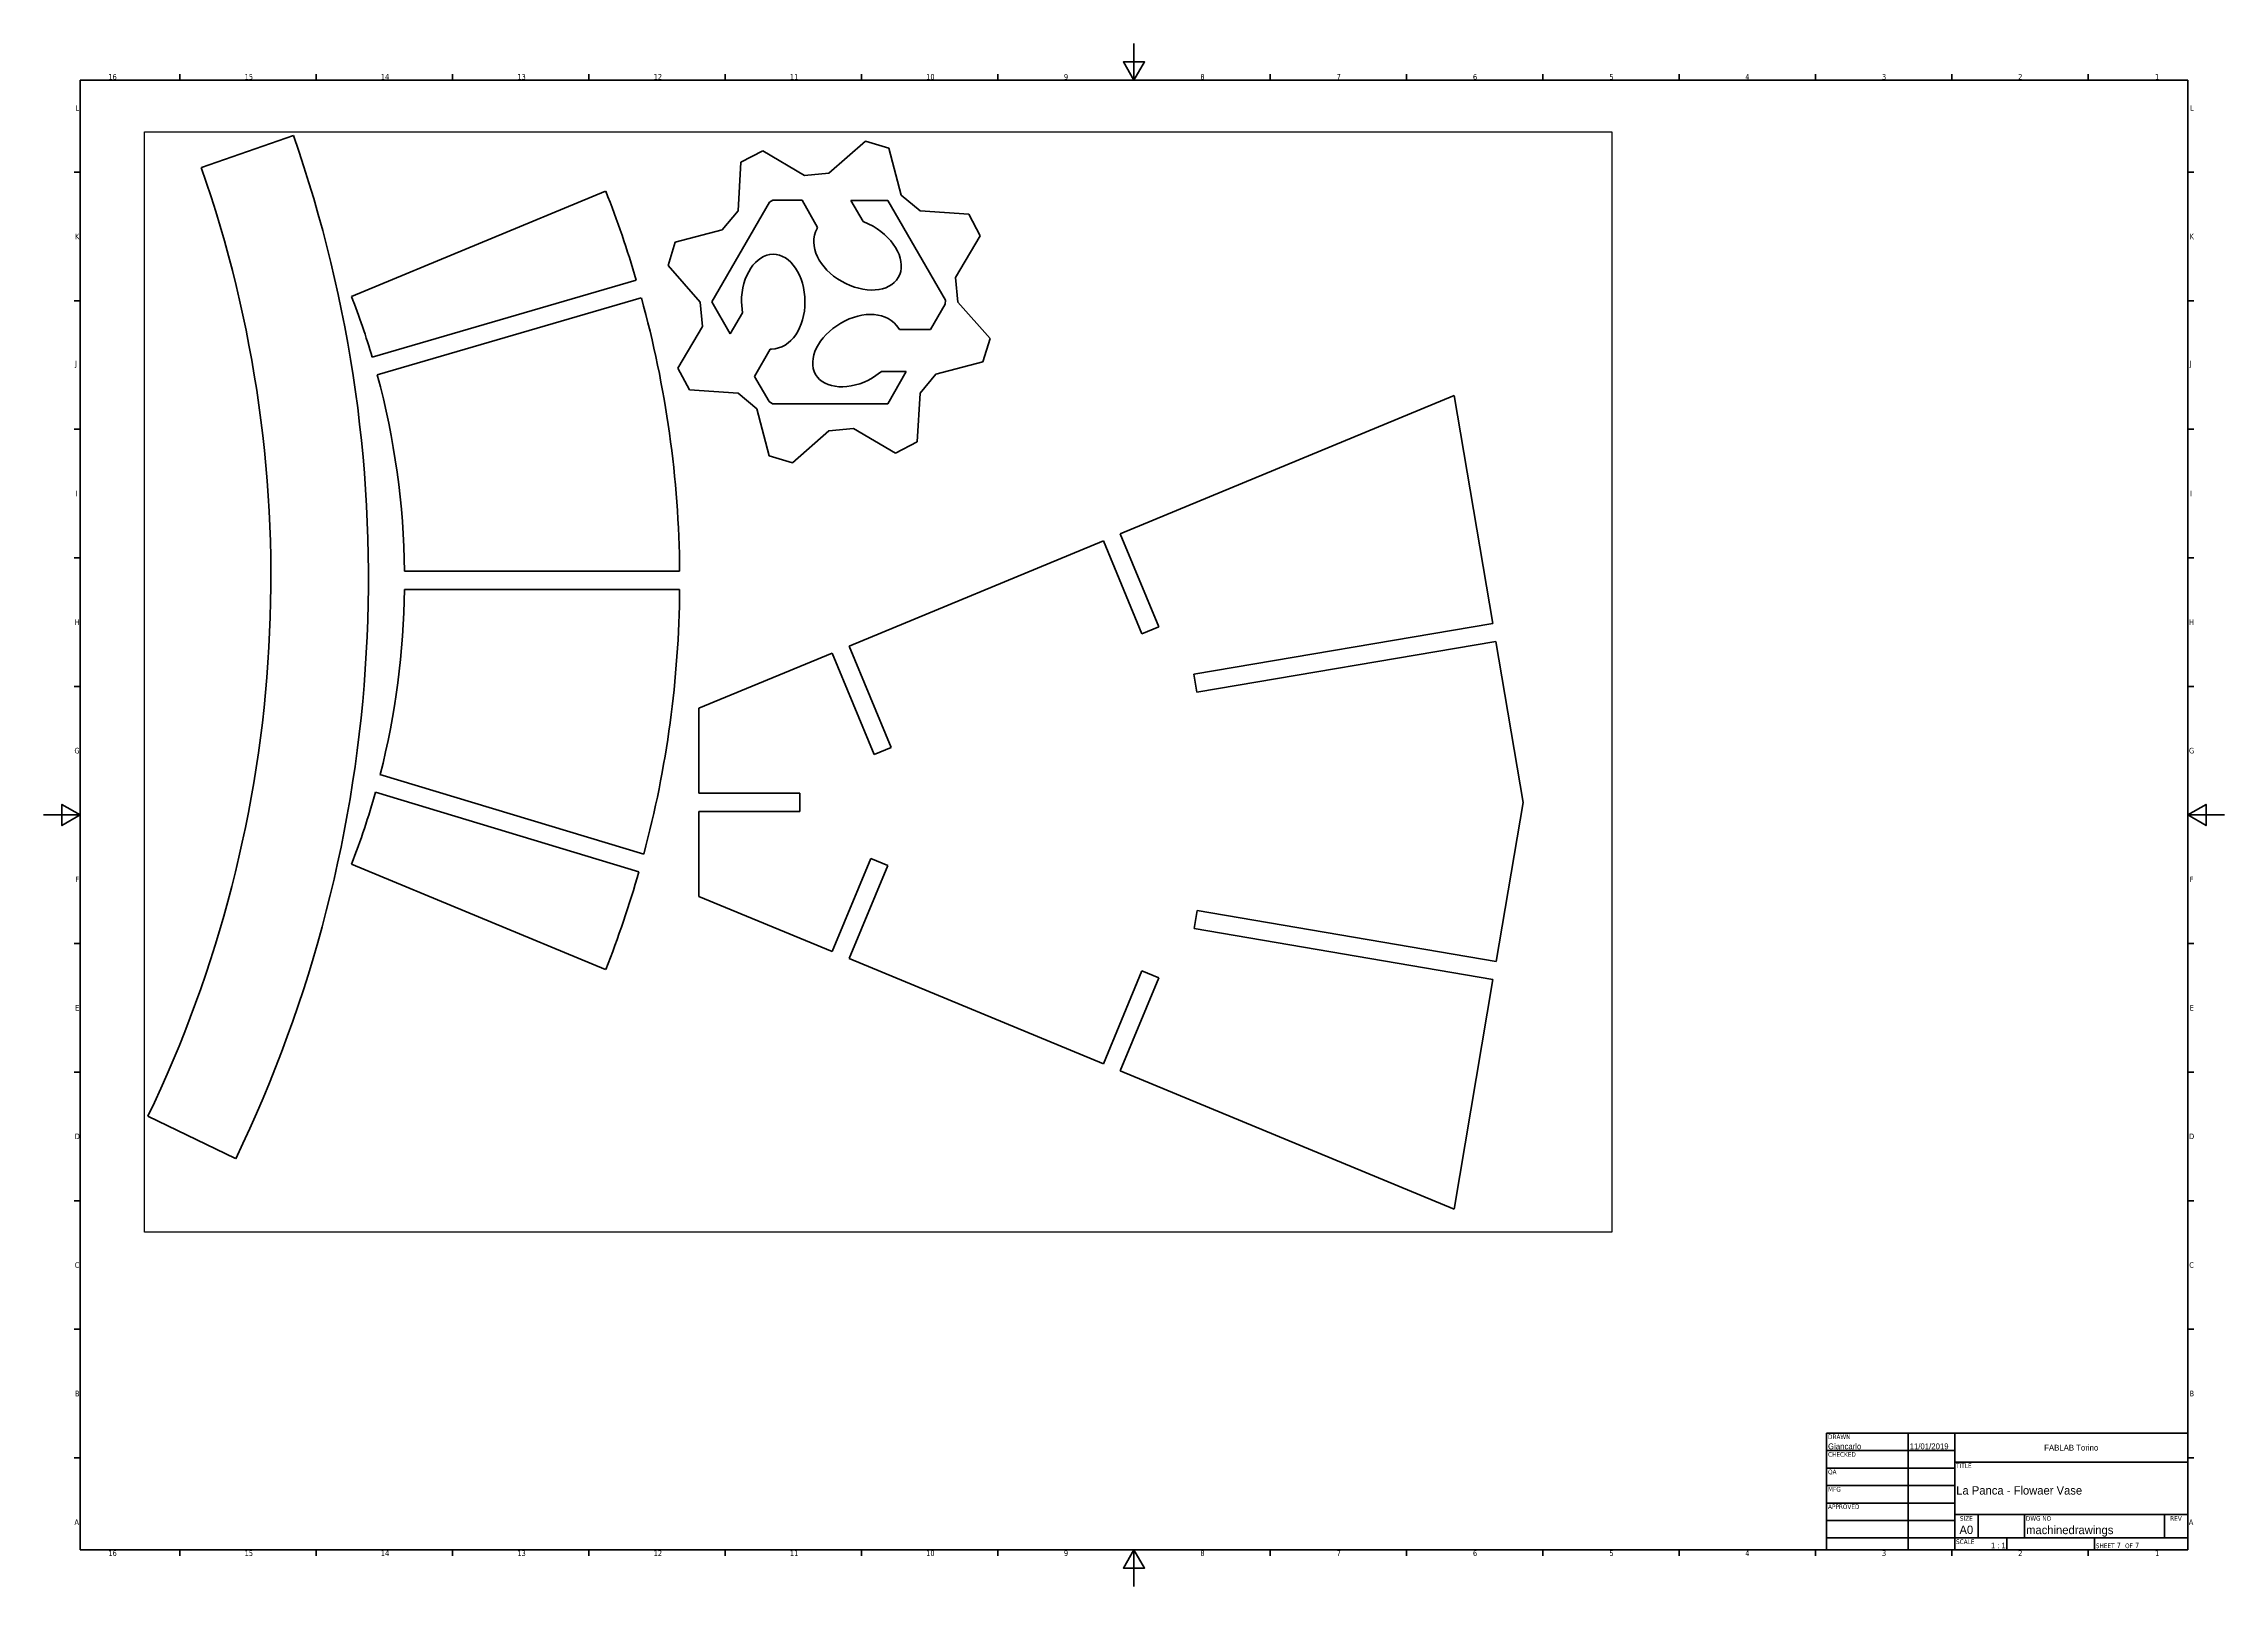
# Model space of a CAD drawing. Header units: millimetres. Extents: x 0 to 1189, y 0 to 841.
import ezdxf
from ezdxf.enums import TextEntityAlignment as Align

# ---------------------------------------------------------------- set-up
doc = ezdxf.new("R2018")
doc.units = ezdxf.units.MM
doc.layers.get('0').update_dxf_attribs({"lineweight": 25})
for name, color, linetype, lineweight in [('Border (ANSI)', 7, 'Continuous', 70), ('Sketch Geometry (ANSI)', 7, 'Continuous', 25), ('Title (ANSI)', 7, 'Continuous', 50), ('Visible (ANSI)', 7, 'Continuous', 50)]:
    doc.layers.add(name, color=color, linetype=linetype, lineweight=lineweight)
doc.styles.add('Note Text (ANSI)', font='tahoma.ttf')
doc.styles.add('Text Style30', font='tahoma.ttf')
doc.styles.add('Text Style38', font='tahoma.ttf')
doc.styles.add('Text Style39', font='tahoma.ttf')

# ---------------------------------------------------------------- blocks, each defined once
blk = doc.blocks.new('Borders Default Border')
at = {"layer": 'Border (ANSI)'}
for p, q in [((74.3, 821), (74.3, 824.4)), ((148.6, 821), (148.6, 824.4)), ((222.9, 821), (222.9, 824.4)), ((297.3, 821), (297.3, 824.4)), ((371.6, 821), (371.6, 824.4)), ((445.9, 821), (445.9, 824.4)), ((520.2, 821), (520.2, 824.4)), ((668.8, 821), (668.8, 824.4)), ((743.1, 821), (743.1, 824.4)), ((817.4, 821), (817.4, 824.4)), ((891.8, 821), (891.8, 824.4)), ((966.1, 821), (966.1, 824.4)), ((1040.4, 821), (1040.4, 824.4)), ((1114.7, 821), (1114.7, 824.4)), ((20, 770.9), (16.6, 770.9)), ((1169, 770.9), (1172.4, 770.9)), ((20, 700.8), (16.6, 700.8)), ((1169, 700.8), (1172.4, 700.8)), ((20, 630.8), (16.6, 630.8)), ((1169, 630.8), (1172.4, 630.8)), ((20, 560.7), (16.6, 560.7)), ((1169, 560.7), (1172.4, 560.7)), ((20, 490.6), (16.6, 490.6)), ((1169, 490.6), (1172.4, 490.6)), ((20, 350.4), (16.6, 350.4)), ((1169, 350.4), (1172.4, 350.4)), ((20, 280.3), (16.6, 280.3)), ((1169, 280.3), (1172.4, 280.3)), ((20, 210.2), (16.6, 210.2)), ((1169, 210.2), (1172.4, 210.2)), ((20, 140.2), (16.6, 140.2)), ((1169, 140.2), (1172.4, 140.2)), ((20, 70.1), (16.6, 70.1)), ((1169, 70.1), (1172.4, 70.1)), ((74.3, 20), (74.3, 16.6)), ((148.6, 20), (148.6, 16.6)), ((222.9, 20), (222.9, 16.6)), ((297.3, 20), (297.3, 16.6)), ((371.6, 20), (371.6, 16.6)), ((445.9, 20), (445.9, 16.6)), ((520.2, 20), (520.2, 16.6)), ((668.8, 20), (668.8, 16.6)), ((743.1, 20), (743.1, 16.6)), ((817.4, 20), (817.4, 16.6)), ((891.8, 20), (891.8, 16.6)), ((966.1, 20), (966.1, 16.6)), ((1040.4, 20), (1040.4, 16.6)), ((1114.7, 20), (1114.7, 16.6))]:
    blk.add_line(p, q, dxfattribs=at)
at = {"layer": 'Border (ANSI)', "flags": 128}
for points in [[(594.5, 841), (594.5, 821), (588.7, 831), (600.3, 831), (594.5, 821)], [(20, 20), (20, 821), (1169, 821), (1169, 20), (20, 20)], [(0, 420.5), (20, 420.5), (10, 426.3), (10, 414.7), (20, 420.5)], [(1189, 420.5), (1169, 420.5), (1179, 426.3), (1179, 414.7), (1169, 420.5)], [(594.5, 0), (594.5, 20), (588.7, 10), (600.3, 10), (594.5, 20)]]:
    blk.add_lwpolyline(points, dxfattribs=at)
at = {"layer": 'Border (ANSI)', "char_height": 3.05, "attachment_point": 7, "style": 'Note Text (ANSI)'}
for s, insert in [('16', (35.3, 821.3)), ('15', (109.6, 821.3)), ('14', (183.9, 821.4)), ('13', (258.3, 821.3)), ('12', (332.6, 821.4)), ('11', (406.9, 821.4)), ('10', (481.2, 821.3)), ('9', (556.3, 821.3)), ('8', (630.7, 821.3)), ('7', (705, 821.4)), ('6', (779.3, 821.3)), ('5', (853.7, 821.3)), ('4', (927.8, 821.4)), ('3', (1002.3, 821.3)), ('2', (1076.6, 821.4)), ('1', (1151.2, 821.4)), ('L', (17.3, 804.4)), ('L', (1170.2, 804.4)), ('K', (17.1, 734.4)), ('K', (1170, 734.4)), ('J', (17.2, 664.2)), ('J', (1170.1, 664.2)), ('I', (17.5, 594.2)), ('I', (1170.3, 594.2)), ('H', (17, 524.1)), ('H', (1169.8, 524.1)), ('G', (16.8, 454)), ('G', (1169.7, 454)), ('F', (17.3, 383.9)), ('F', (1170.1, 383.9)), ('E', (17.2, 313.9)), ('E', (1170.1, 313.9)), ('D', (17, 243.8)), ('D', (1169.8, 243.8)), ('C', (17, 173.6)), ('C', (1169.8, 173.6)), ('B', (17.1, 103.6)), ('B', (1170, 103.6)), ('A', (16.8, 33.5)), ('A', (1169.6, 33.5)), ('16', (35.3, 16.5)), ('15', (109.6, 16.5)), ('14', (183.9, 16.6)), ('13', (258.3, 16.5)), ('12', (332.6, 16.6)), ('11', (406.9, 16.6)), ('10', (481.2, 16.5)), ('9', (556.3, 16.5)), ('8', (630.7, 16.5)), ('7', (705, 16.6)), ('6', (779.3, 16.5)), ('5', (853.7, 16.5)), ('4', (927.8, 16.6)), ('3', (1002.3, 16.5)), ('2', (1076.6, 16.6)), ('1', (1151.2, 16.6))]:
    blk.add_mtext(s, dxfattribs=dict(at, insert=insert))
blk = doc.blocks.new('Title Blocks ANSI - Large')
at = {"layer": 'Title (ANSI)'}
for p, q in [((127, 189.2), (127, 125.7)), ((323.9, 189.2), (127, 189.2)), ((323.9, 125.7), (323.9, 189.2)), ((127, 125.7), (323.9, 125.7))]:
    blk.add_line(p, q, dxfattribs=at)
at = {"layer": 'Title (ANSI)', "lineweight": 35}
for p, q in [((127, 179.7), (196.9, 179.7)), ((171.5, 125.7), (171.5, 189.2)), ((196.9, 125.7), (196.9, 189.2)), ((127, 170.2), (196.9, 170.2)), ((196.9, 173.5), (323.9, 173.5)), ((127, 160.7), (196.9, 160.7)), ((127, 151.1), (196.9, 151.1)), ((323.9, 144.8), (196.9, 144.8)), ((209.6, 132.1), (209.6, 144.8)), ((235, 132.1), (235, 144.8)), ((311.2, 132.1), (311.2, 144.8)), ((127, 141.6), (196.9, 141.6)), ((196.9, 132.1), (127, 132.1)), ((323.9, 132.1), (196.9, 132.1)), ((225.3, 132.1), (225.3, 125.7)), ((273.1, 132.1), (273.1, 125.7))]:
    blk.add_line(p, q, dxfattribs=at)
at = {"layer": 'Title (ANSI)', "style": 'Text Style38'}
for s, p in [('CHECKED', (127.8, 178.9)), ('DRAWN', (127.8, 188.5)), ('QA', (127.8, 169.4)), ('TITLE', (197.6, 172.7)), ('MFG', (127.8, 159.9)), ('APPROVED', (127.8, 150.4)), ('DWG NO', (235.7, 144)), ('SCALE', (197.6, 131.3))]:
    blk.add_text(s, height=2.54, dxfattribs=at).set_placement(p, align=Align.TOP_LEFT)
for s, p in [('SIZE', (203.2, 144)), ('REV', (317.5, 144))]:
    blk.add_text(s, height=2.54, dxfattribs=at).set_placement(p, align=Align.TOP_CENTER)
at = {"layer": 'Title (ANSI)', "insert": (273.8, 126.5), "char_height": 3.048, "attachment_point": 7, "style": 'Note Text (ANSI)'}
blk.add_mtext('\\fTahoma|b0|i0;\\H2.5400;SHEET\\fTahoma|b0|i0;\\H3.0480; 7  \\fTahoma|b0|i0;\\H2.5400;OF\\fTahoma|b0|i0;\\H3.0480; 7 ', dxfattribs=at)
at = {"layer": 'Title (ANSI)'}
for tag, height, style, p in [('AUTHOR', 3.17, 'Text Style39', (127.8, 180.5)), ('CREATION_DATE', 3.17, 'Text Style39', (172.2, 180.5)), ('CHECKED_BY', 3.17, 'Text Style39', (127.8, 170.9)), ('CHECKED_DATE', 3.17, 'Text Style39', (172.2, 170.9)), ('MFG_APPROVED_BY', 3.17, 'Text Style39', (127.8, 151.9)), ('MFG_APPROVED_DATE', 3.17, 'Text Style39', (172.2, 151.9)), ('ENG_APPROVED_BY', 3.17, 'Text Style39', (127.8, 142.4)), ('ENG_APPROVAL_DATE', 3.17, 'Text Style39', (172.2, 142.4)), ('PART_NUMBER', 4.57, 'Text Style30', (235.7, 132.8))]:
    blk.add_attdef(tag, text='', height=height, dxfattribs=dict(at, style=style)).set_placement(p, align=Align.BOTTOM_LEFT)
for tag, height, style, p in [('COMPANY', 3.17, 'Text Style39', (260.4, 181.4)), ('Sheet_Size', 4.57, 'Text Style30', (203.2, 136.5)), ('REVISION_NUMBER', 3.17, 'Text Style39', (317.5, 136.5))]:
    blk.add_attdef(tag, text='', height=height, dxfattribs=dict(at, style=style)).set_placement(p, align=Align.MIDDLE_CENTER)
at = {"layer": 'Title (ANSI)', "style": 'Text Style30'}
blk.add_attdef('TITLE', text='', height=4.57, dxfattribs=at).set_placement((197.6, 158.1), align=Align.MIDDLE_LEFT)
at = {"layer": 'Title (ANSI)', "style": 'Note Text (ANSI)'}
blk.add_attdef('Initial_View_Scale', text='', height=3.05, dxfattribs=at).set_placement((224.5, 126.5), align=Align.BOTTOM_RIGHT)

msp = doc.modelspace()

# ---------------------------------------------------------------- linework, layer by layer
at = {"layer": 'Sketch Geometry (ANSI)'}
for p, q in [((55, 793), (855, 793)), ((55, 193), (55, 793)), ((855, 793), (855, 193)), ((855, 193), (55, 193))]:
    msp.add_line(p, q, dxfattribs=at)
at = {"layer": 'Visible (ANSI)'}
for p, q in [((136.2, 791), (86, 773.5)), ((428.2, 770.4), (448.1, 787.9)), ((448.1, 787.9), (460.9, 784)), ((378.6, 749.8), (380.2, 776.3)), ((380.2, 776.3), (392.1, 782.6)), ((392.1, 782.6), (414.9, 769.1)), ((460.9, 784), (467.6, 758.3)), ((414.9, 769.1), (428.2, 770.4)), ((306.4, 760.5), (167.8, 703.1)), ((364.3, 700.2), (395.7, 754.6)), ((370, 739.5), (378.6, 749.8)), ((395.7, 754.6), (397.6, 755.6)), ((397.6, 755.6), (413.5, 755.6)), ((413.5, 755.6), (422, 740.8)), ((440.1, 755.5), (460.3, 755.5)), ((446.8, 744), (440.1, 755.5)), ((460.3, 755.5), (491.7, 701.1)), ((467.6, 758.3), (477.9, 749.8)), ((477.9, 749.8), (504.4, 748.1)), ((344.4, 732.8), (370, 739.5)), ((452.2, 741.4), (446.8, 744)), ((504.4, 748.1), (510.6, 736.3)), ((340.5, 720), (344.4, 732.8)), ((510.6, 736.3), (497.2, 713.5)), ((358, 700.1), (340.5, 720)), ((497.2, 713.5), (498.5, 700.1)), ((179.1, 670), (323.1, 712.1)), ((325.8, 702.5), (181.8, 660.4)), ((359.2, 686.8), (358, 700.1)), ((374.3, 682.8), (364.3, 700.2)), ((381, 694.3), (374.3, 682.8)), ((380.5, 700.2), (381, 694.3)), ((491.5, 699), (483.6, 685.2)), ((491.7, 701.1), (491.5, 699)), ((498.5, 700.1), (516, 680.2)), ((345.8, 664), (359.2, 686.8)), ((483.6, 685.2), (466.6, 685.2)), ((516, 680.2), (512.1, 667.5)), ((387.6, 659.6), (396.1, 674.4)), ((512.1, 667.5), (486.4, 660.8)), ((352.1, 652.2), (345.8, 664)), ((395.6, 645.9), (387.6, 659.6)), ((452, 658.8), (456.9, 662.2)), ((456.9, 662.2), (470.2, 662.2)), ((470.2, 662.2), (460.2, 644.7)), ((486.4, 660.8), (477.9, 650.5)), ((378.6, 650.5), (352.1, 652.2)), ((388.9, 641.9), (378.6, 650.5)), ((397.4, 644.7), (395.6, 645.9)), ((460.2, 644.7), (397.4, 644.7)), ((477.9, 650.5), (476.2, 624)), ((769, 649.2), (587, 573.8)), ((790.1, 524.9), (769, 649.2)), ((395.5, 616.3), (388.9, 641.9)), ((441.5, 631.2), (428.2, 629.9)), ((464.4, 617.7), (441.5, 631.2)), ((428.2, 629.9), (408.3, 612.4)), ((476.2, 624), (464.4, 617.7)), ((408.3, 612.4), (395.5, 616.3)), ((587, 573.8), (608, 523.1)), ((577.8, 570), (439.2, 512.6)), ((598.8, 519.2), (577.8, 570)), ((196.7, 553.4), (346.7, 553.4)), ((346.7, 543.4), (196.7, 543.4)), ((627.1, 497.3), (790.1, 524.9)), ((439.2, 512.6), (462.1, 457.3)), ((608, 523.1), (598.8, 519.2)), ((791.8, 515.1), (628.8, 487.4)), ((806.6, 427.4), (791.8, 515.1)), ((429.9, 508.8), (357.3, 478.7)), ((452.9, 453.4), (429.9, 508.8)), ((628.8, 487.4), (627.1, 497.3)), ((357.3, 478.7), (357.3, 432.4)), ((462.1, 457.3), (452.9, 453.4)), ((183.4, 442.5), (327.2, 399.2)), ((324.5, 389.6), (180.9, 432.9)), ((357.3, 432.4), (412.3, 432.4)), ((412.3, 432.4), (412.3, 422.4)), ((357.3, 422.4), (357.3, 376.1)), ((412.3, 422.4), (357.3, 422.4)), ((791.9, 340.7), (806.6, 427.4)), ((167.8, 393.7), (306.4, 336.3)), ((429.9, 346.1), (451, 396.8)), ((460.2, 393), (439.2, 342.2)), ((451, 396.8), (460.2, 393)), ((357.3, 376.1), (429.9, 346.1)), ((627.3, 358.6), (629, 368.4)), ((790.2, 330.9), (627.3, 358.6)), ((629, 368.4), (791.9, 340.7)), ((439.2, 342.2), (577.8, 284.8)), ((577.8, 284.8), (598.8, 335.5)), ((598.8, 335.5), (608, 331.7)), ((608, 331.7), (587, 281)), ((769, 205.6), (790.2, 330.9)), ((587, 281), (769, 205.6)), ((56.8, 256.3), (104.7, 233.2))]:
    msp.add_line(p, q, dxfattribs=at)
for centre, radius, start, end in [((-552.9, 550), 730, 334.2753, 19.2753), ((-552.9, 550), 676.8, 334.2753, 19.2753), ((-231.8, 548.4), 578.6, 16.4358, 21.5096), ((-231.8, 548.4), 428.6, 16.4884, 21.1629), ((-231.8, 548.4), 578.6, 0.4952, 15.4455), ((-231.8, 548.4), 428.6, 0.6685, 15.1514), ((-231.8, 548.4), 428.6, 345.6982, 359.3315), ((-231.8, 548.4), 578.6, 345.0566, 359.5048), ((-231.8, 548.4), 428.6, 338.8454, 344.3605), ((-231.8, 548.4), 578.6, 338.4904, 344.066)]:
    msp.add_arc(centre, radius, start, end, dxfattribs=at)
for points in [[(421.7, 740.3), (416.6, 730.6), (422.8, 718.4), (435, 711.5)], [(422, 740.8), (421.8, 740.5), (421.6, 740.1), (421.7, 740.3)], [(466, 713.5), (470.8, 721.8), (464.6, 734.3), (452.2, 741.4)], [(397.7, 726.2), (388.2, 726.1), (380.5, 714.5), (380.5, 700.2)], [(415.1, 700.3), (415, 714.6), (407.3, 726.2), (397.7, 726.2)], [(435, 711.5), (447.4, 704.3), (461.3, 705.3), (466, 713.5)], [(396.8, 674.4), (407.7, 674.9), (415.1, 686.3), (415.1, 700.3)], [(466.2, 685.7), (460.4, 695), (446.8, 695.7), (434.7, 688.6)], [(434.7, 688.6), (422.3, 681.5), (416.2, 669), (420.9, 660.7)], [(466.6, 685.2), (466.3, 685.5), (466.2, 685.9), (466.2, 685.7)], [(396.1, 674.4), (396.5, 674.4), (396.9, 674.4), (396.8, 674.4)], [(420.9, 660.7), (425.7, 652.5), (439.6, 651.6), (452, 658.8)]]:
    msp.add_open_spline(points, degree=3, dxfattribs=at)

# ---------------------------------------------------------------- block references
msp.add_blockref('Borders Default Border', (0, 0))
ref = msp.add_blockref('Title Blocks ANSI - Large', (845.1, -105.7))
lines = msp.add_mtext('Giancarlo', dxfattribs={"layer": 'Title (ANSI)', "insert": (972.9, 74.7), "char_height": 3.17, "attachment_point": 7, "style": 'Text Style39'})
ref.add_attrib('AUTHOR', '', (972.9, 74.7)).embed_mtext(lines)
lines = msp.add_mtext('11/01/2019', dxfattribs={"layer": 'Title (ANSI)', "insert": (1017.4, 74.7), "char_height": 3.17, "attachment_point": 7, "style": 'Text Style39'})
ref.add_attrib('CREATION_DATE', '', (1017.4, 74.7)).embed_mtext(lines)
lines = msp.add_mtext('machinedrawings', dxfattribs={"layer": 'Title (ANSI)', "insert": (1080.9, 27.1), "char_height": 4.572, "attachment_point": 7, "style": 'Text Style30'})
ref.add_attrib('PART_NUMBER', '', (1080.9, 27.1)).embed_mtext(lines)
lines = msp.add_mtext('La Panca - Flowaer Vase', dxfattribs={"layer": 'Title (ANSI)', "insert": (1042.8, 52.3), "char_height": 4.572, "width": 125.476, "attachment_point": 4, "style": 'Text Style30'})
ref.add_attrib('TITLE', '', (1042.8, 52.3)).embed_mtext(lines)
lines = msp.add_mtext('A0', dxfattribs={"layer": 'Title (ANSI)', "insert": (1048.3, 30.8), "char_height": 4.57, "width": 12.7, "attachment_point": 5, "style": 'Text Style30'})
ref.add_attrib('Sheet_Size', '', (1048.3, 30.8)).embed_mtext(lines)
lines = msp.add_mtext('FABLAB Torino', dxfattribs={"layer": 'Title (ANSI)', "insert": (1105.5, 75.6), "char_height": 3.175, "width": 127, "attachment_point": 5, "style": 'Text Style39'})
ref.add_attrib('COMPANY', '', (1105.5, 75.6)).embed_mtext(lines)
lines = msp.add_mtext('1 : 1', dxfattribs={"layer": 'Title (ANSI)', "insert": (1069.7, 20.8), "char_height": 3.05, "attachment_point": 9, "style": 'Note Text (ANSI)'})
ref.add_attrib('Initial_View_Scale', '', (1069.7, 20.8)).embed_mtext(lines)

doc.saveas('drawing.dxf')
